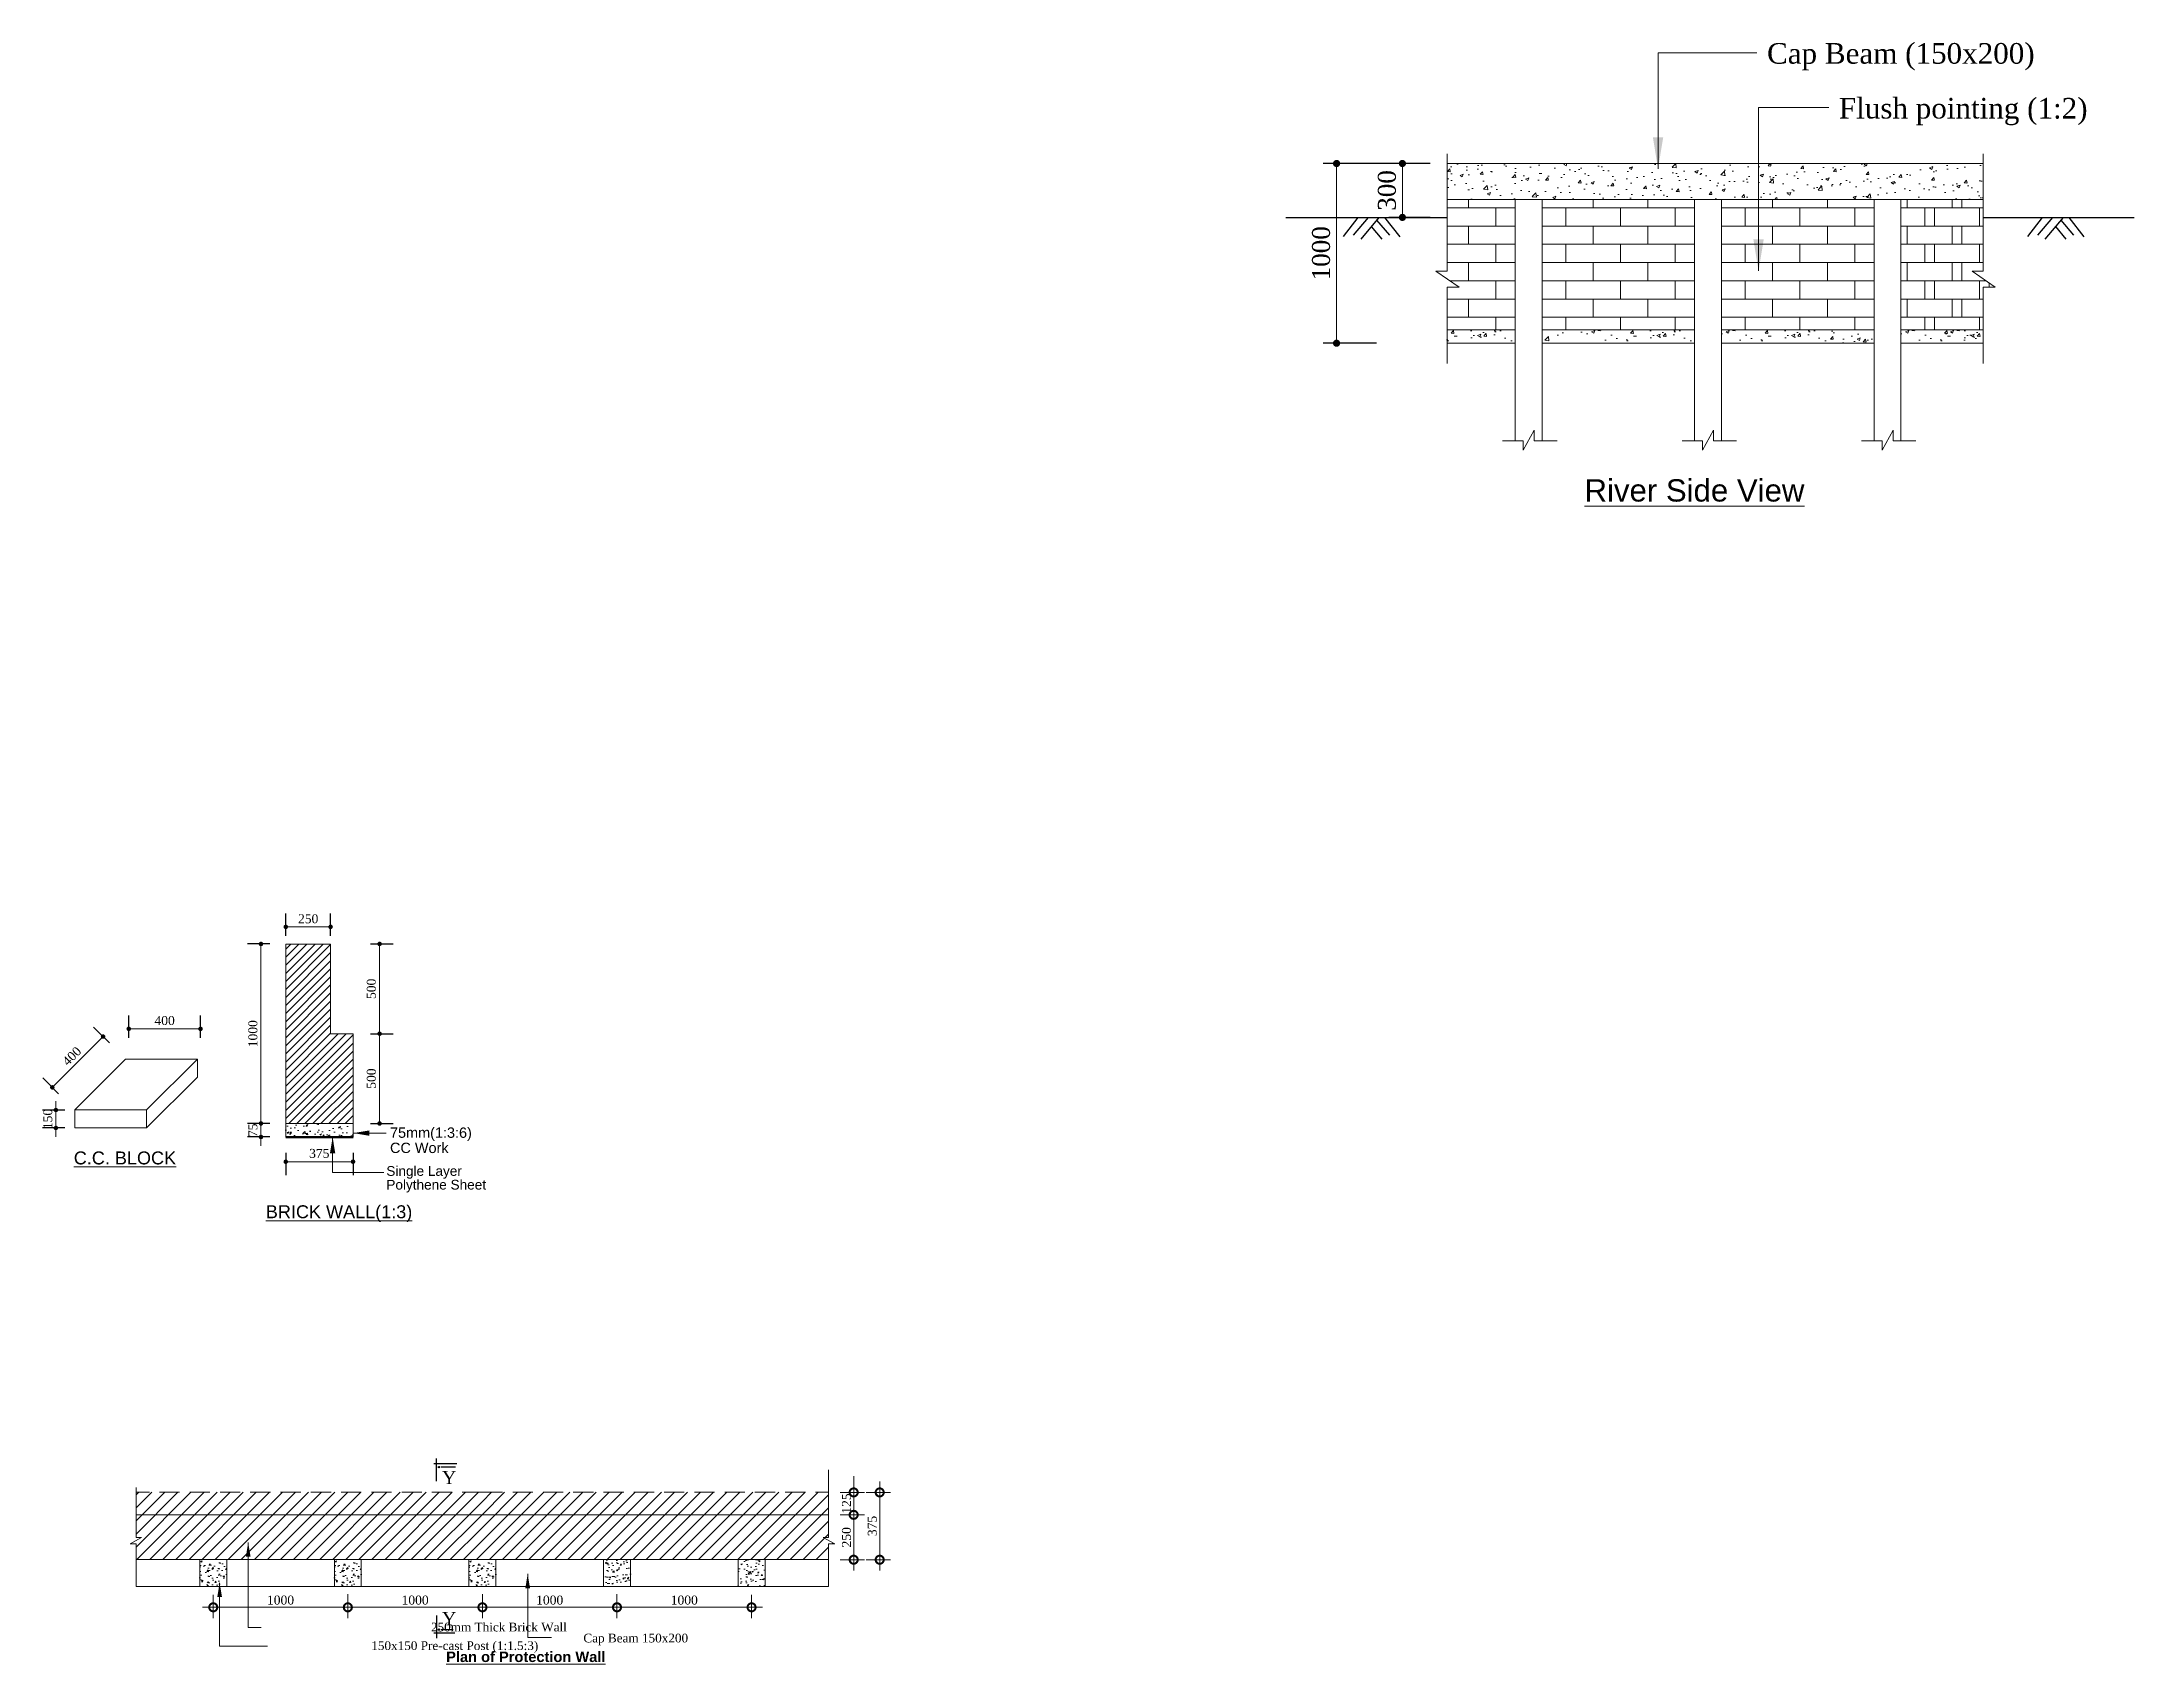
# Model space of a CAD drawing. Header units: millimetres. Extents: x -68595 to 8963, y 185076 to 197058.
# Drawn here: x -47482 to -35822, y 188021 to 197058 of the extents above; entities that cross this region are included whole.
import ezdxf

# ---------------------------------------------------------------- set-up
doc = ezdxf.new("R2010")
doc.units = ezdxf.units.MM
doc.header["$LTSCALE"] = 150
doc.header["$PDMODE"] = 35
doc.linetypes.add('HIDDEN', pattern=[0.375, 0.25, -0.125])
for name, color, linetype, lineweight in [('Dimision', 4, 'Continuous', 9), ('hatch', 65, 'Continuous', 5), ('Hatching', 35, 'Continuous', 18), ('Structue', 7, 'Continuous', 18), ('Text', 7, 'Continuous', 15)]:
    doc.layers.add(name, color=color, linetype=linetype, lineweight=lineweight)
doc.layers.add('Pile', color=7, linetype='Continuous')
doc.styles.add('ROMANS', font='arial.ttf', dxfattribs={"height": 200})
doc.styles.get("Standard").update_dxf_attribs({"font": 'times.ttf'})
doc.dimstyles.new('ISO-25', dxfattribs={"dimtxt": 75, "dimasz": 50, "dimexe": 75, "dimexo": 45.625, "dimgap": 20, "dimtad": 1, "dimtoh": 1, "dimdec": 1, "dimdsep": 46, "dimtxsty": 'Standard', "dimblk": 'DOT', "dimcen": 300, "dimclrd": 256, "dimclre": 256, "dimclrt": 256, "dimadec": 0, "dimazin": 0, "dimtfac": 1, "dimtdec": 1, "dimtix": 1, "dimtmove": 0, "dimatfit": 3, "dimfxl": 75, "dimlwd": -1, "dimarcsym": 0})
pattern_1 = [(45, (-26999.733, 94823.32), (-36.406444, 36.406444), [])]
pattern_2 = [(50, (-43032.27, 113642.94), (73.85865, -6.46179), [7.72297, -84.9527]), (355, (-43032.27, 113642.94), (-14.28763, 77.455396), [6.17838, -67.96216]), (100.451, (-43026.12, 113642.4), (59.571284, 70.99325), [6.56351, -72.19865]), (46.1842, (-43032.27, 113663.54), (109.89691, -17.04419), [11.58446, -127.42905]), (96.6356, (-43023.11, 113662.12), (96.24496, 100.30766), [9.84527, -108.29797]), (351.184, (-43032.27, 113663.54), (96.24511, 100.30748), [9.26757, -101.94324]), (21, (-43021.975, 113658.39), (61.46549, -41.458994), [7.72297, -84.9527]), (326, (-43021.975, 113658.39), (25.05488, 74.6708), [6.17838, -67.96216]), (71.4514, (-43016.85, 113654.93), (86.5202, 33.21197), [6.56351, -72.19865]), (37.5, (-43032.272, 113642.94), (1.252136, 34.27907), [0, -67.138378, 0, -68.991892, 0, -68.219595]), (7.5, (-43032.272, 113642.94), (27.089052, 40.613747), [0, -39.335676, 0, -65.593784, 0, -26.000676]), (327.5, (-43055.235, 113642.94), (54.96916, -2.322464), [0, -25.743243, 0, -80.31892, 0, -106.577027]), (317.5, (-43065.533, 113642.94), (60.05237, 10.308037), [0, -33.466216, 0, -53.34, 0, -75.685135])]
pattern_3 = [(50, (-42282.27, 113642.94), (73.85865, -6.46179), [7.72297, -84.9527]), (355, (-42282.27, 113642.94), (-14.28763, 77.455396), [6.17838, -67.96216]), (100.451, (-42276.12, 113642.4), (59.571284, 70.99325), [6.56351, -72.19865]), (46.1842, (-42282.27, 113663.54), (109.89691, -17.04419), [11.58446, -127.42905]), (96.6356, (-42273.11, 113662.12), (96.24496, 100.30766), [9.84527, -108.29797]), (351.184, (-42282.27, 113663.54), (96.24511, 100.30748), [9.26757, -101.94324]), (21, (-42271.975, 113658.39), (61.46549, -41.458994), [7.72297, -84.9527]), (326, (-42271.975, 113658.39), (25.05488, 74.6708), [6.17838, -67.96216]), (71.4514, (-42266.85, 113654.93), (86.5202, 33.21197), [6.56351, -72.19865]), (37.5, (-42282.272, 113642.94), (1.252136, 34.27907), [0, -67.138378, 0, -68.991892, 0, -68.219595]), (7.5, (-42282.272, 113642.94), (27.089052, 40.613747), [0, -39.335676, 0, -65.593784, 0, -26.000676]), (327.5, (-42305.235, 113642.94), (54.96916, -2.322464), [0, -25.743243, 0, -80.31892, 0, -106.577027]), (317.5, (-42315.533, 113642.94), (60.05237, 10.308037), [0, -33.466216, 0, -53.34, 0, -75.685135])]
pattern_4 = [(50, (-41532.27, 113642.94), (73.85865, -6.46179), [7.72297, -84.9527]), (355, (-41532.27, 113642.94), (-14.28763, 77.455396), [6.17838, -67.96216]), (100.451, (-41526.12, 113642.4), (59.571284, 70.99325), [6.56351, -72.19865]), (46.1842, (-41532.27, 113663.54), (109.89691, -17.04419), [11.58446, -127.42905]), (96.6356, (-41523.11, 113662.12), (96.24496, 100.30766), [9.84527, -108.29797]), (351.184, (-41532.27, 113663.54), (96.24511, 100.30748), [9.26757, -101.94324]), (21, (-41521.975, 113658.39), (61.46549, -41.458994), [7.72297, -84.9527]), (326, (-41521.975, 113658.39), (25.05488, 74.6708), [6.17838, -67.96216]), (71.4514, (-41516.85, 113654.93), (86.5202, 33.21197), [6.56351, -72.19865]), (37.5, (-41532.272, 113642.94), (1.252136, 34.27907), [0, -67.138378, 0, -68.991892, 0, -68.219595]), (7.5, (-41532.272, 113642.94), (27.089052, 40.613747), [0, -39.335676, 0, -65.593784, 0, -26.000676]), (327.5, (-41555.235, 113642.94), (54.96916, -2.322464), [0, -25.743243, 0, -80.31892, 0, -106.577027]), (317.5, (-41565.533, 113642.94), (60.05237, 10.308037), [0, -33.466216, 0, -53.34, 0, -75.685135])]

msp = doc.modelspace()

# ---------------------------------------------------------------- texts
at = {"layer": 'Dimision', "ltscale": 10}
for s, insert, char_height, width, attachment_point in [('Cap Beam (150x200)', (-37868.05, 197050.73), 114.688, 1522.0623, 1), ('Flush pointing (1:2)', (-37467.7, 196745.31), 114.688, 1522.0623, 1), ('250mm Thick Brick Wall', (-44556.5, 188252.3), 48.6486, 1677.6039, 3), ('150x150 Pre-cast Post (1:1.5:3)', (-44715.78, 188148.83), 48.6486, 1482.4191, 3), ('Cap Beam 150x200', (-43880.57, 188191.03), 48.6486, 737.6617, 3)]:
    msp.add_mtext(s, dxfattribs=dict(at, insert=insert, char_height=char_height, width=width, attachment_point=attachment_point))
at = {"layer": 'Text', "ltscale": 50, "style": 'ROMANS'}
for s, height, p in [('%%URiver Side View', 124.2931, (-38885.13, 194497.09)), ('%%UC.C. BLOCK', 72, (-47304.19, 190805.03)), ('%%UBRICK WALL(1:3)', 72, (-46233.88, 190505.32))]:
    msp.add_text(s, height=height, dxfattribs=at).set_placement(p)
at = {"layer": 'Text', "style": 'ROMANS'}
for s, p in [('Single Layer ', (-45562.38, 190741.32)), ('Polythene Sheet', (-45562.38, 190664.84))]:
    msp.add_text(s, height=54.208, dxfattribs=at).set_placement(p)
at = {"layer": 'Text'}
for p in [(-45252.19, 189023.94), (-45252.19, 188238.41)]:
    msp.add_text('Y', height=72.97, dxfattribs=at).set_placement(p)
at = {"layer": 'Text', "ltscale": 10, "insert": (-45541.88, 191010.64), "char_height": 57.596, "width": 534.4438, "attachment_point": 1, "line_spacing_factor": 0.88182, "style": 'ROMANS'}
msp.add_mtext('75mm(1:3:6) CC Work', dxfattribs=at)
at = {"layer": 'Text', "ltscale": 50, "insert": (-45229.13, 188091.55), "char_height": 58.3784, "width": 32886.4865, "attachment_point": 1}
msp.add_mtext('{\\fArial|b1|i0|c0|p34;\\LPlan of Protection Wall}', dxfattribs=at)

# ---------------------------------------------------------------- blocks, each defined once
blk = doc.blocks.new('_DotSmall')
at = {"color": 0, "linetype": 'ByBlock', "const_width": 0.5}
blk.add_lwpolyline([(-0.0625, 0, 1), (0.0625, 0, 1)], format="xyb", close=True, dxfattribs=at)
blk = doc.blocks.new('*D4')
at = {"layer": 'Defpoints', "color": 0, "ltscale": 10, "transparency": 16777216}
for p in [(-43814, 188853), (-42958, 188853), (-43114, 188603)]:
    blk.add_point(p, dxfattribs=at)
at = {"layer": 'Dimision', "ltscale": 10, "transparency": 16777216}
for p, q in [((-42958, 188543), (-42958, 188913)), ((-43033, 188853), (-42898, 188853)), ((-43033, 188603), (-42898, 188603))]:
    blk.add_line(p, q, dxfattribs=at)
at = {"layer": 'Dimision', "ltscale": 10, "transparency": 16777216, "xscale": 90, "yscale": 90, "zscale": 90}
for p, rotation in [((-42958, 188853), 90), ((-42958, 188603), 270)]:
    blk.add_blockref('_DotSmall', p, dxfattribs=dict(at, rotation=rotation))
at = {"layer": 'Dimision', "ltscale": 10, "transparency": 16777216, "insert": (-42998, 188728), "char_height": 50, "attachment_point": 5, "rotation": 90}
blk.add_mtext('250', dxfattribs=at)
blk = doc.blocks.new('*D5')
at = {"layer": 'Defpoints', "color": 0, "ltscale": 10, "transparency": 16777216}
for p in [(-46527, 188453), (-45777, 188453), (-45777, 188338)]:
    blk.add_point(p, dxfattribs=at)
at = {"layer": 'Dimision', "ltscale": 10, "transparency": 16777216}
for p, q in [((-46587, 188338), (-45717, 188338)), ((-46527, 188408), (-46527, 188278)), ((-45777, 188408), (-45777, 188278))]:
    blk.add_line(p, q, dxfattribs=at)
at = {"layer": 'Dimision', "ltscale": 10, "transparency": 16777216, "xscale": 90, "yscale": 90, "zscale": 90, "rotation": 180}
blk.add_blockref('_DotSmall', (-46527, 188338), dxfattribs=at)
at = {"layer": 'Dimision', "ltscale": 10, "transparency": 16777216, "xscale": 90, "yscale": 90, "zscale": 90}
blk.add_blockref('_DotSmall', (-45777, 188338), dxfattribs=at)
at = {"layer": 'Dimision', "ltscale": 10, "transparency": 16777216, "insert": (-46152, 188378), "char_height": 50, "attachment_point": 5}
blk.add_mtext('1000', dxfattribs=at)
blk = doc.blocks.new('*D6')
at = {"layer": 'Defpoints', "color": 0, "ltscale": 10, "transparency": 16777216}
for p in [(-45777, 188456), (-45027, 188456), (-45027, 188338)]:
    blk.add_point(p, dxfattribs=at)
at = {"layer": 'Dimision', "ltscale": 10, "transparency": 16777216}
for p, q in [((-45837, 188338), (-44967, 188338)), ((-45777, 188411), (-45777, 188278)), ((-45027, 188411), (-45027, 188278))]:
    blk.add_line(p, q, dxfattribs=at)
at = {"layer": 'Dimision', "ltscale": 10, "transparency": 16777216, "xscale": 90, "yscale": 90, "zscale": 90, "rotation": 180}
blk.add_blockref('_DotSmall', (-45777, 188338), dxfattribs=at)
at = {"layer": 'Dimision', "ltscale": 10, "transparency": 16777216, "xscale": 90, "yscale": 90, "zscale": 90}
blk.add_blockref('_DotSmall', (-45027, 188338), dxfattribs=at)
at = {"layer": 'Dimision', "ltscale": 10, "transparency": 16777216, "insert": (-45402, 188378), "char_height": 50, "attachment_point": 5}
blk.add_mtext('1000', dxfattribs=at)
blk = doc.blocks.new('_Dot')
at = {"color": 0, "linetype": 'ByBlock', "lineweight": -2}
blk.add_line((-0.5, 0), (-1, 0), dxfattribs=at)
at = {"color": 0, "linetype": 'ByBlock', "const_width": 0.5}
blk.add_lwpolyline([(-0.25, 0, 1), (0.25, 0, 1)], format="xyb", close=True, dxfattribs=at)
blk = doc.blocks.new('*D7')
at = {"layer": 'Defpoints', "color": 0, "ltscale": 10, "transparency": 16777216}
for p in [(-46055, 192033), (-46261, 191033), (-46055, 191033)]:
    blk.add_point(p, dxfattribs=at)
at = {"layer": 'Dimision', "lineweight": -2, "ltscale": 10, "transparency": 16777216}
for p, q in [((-46211, 192033), (-46336, 192033)), ((-46211, 191033), (-46336, 191033))]:
    blk.add_line(p, q, dxfattribs=at)
at = {"layer": 'Dimision', "ltscale": 10, "transparency": 16777216}
blk.add_line((-46261, 192008), (-46261, 191058), dxfattribs=at)
at = {"layer": 'Dimision', "ltscale": 10, "transparency": 16777216, "xscale": 25, "yscale": 25, "zscale": 25}
for p, rotation in [((-46261, 192033), 90), ((-46261, 191033), 270)]:
    blk.add_blockref('_Dot', p, dxfattribs=dict(at, rotation=rotation))
at = {"layer": 'Dimision', "ltscale": 10, "transparency": 16777216, "insert": (-46306, 191533), "char_height": 50, "attachment_point": 5, "rotation": 90}
blk.add_mtext('1000', dxfattribs=at)
blk = doc.blocks.new('*D14')
at = {"layer": 'Defpoints', "color": 0, "transparency": 16777216}
for p in [(-39900, 196380), (-39700, 196380), (-39700, 196080)]:
    blk.add_point(p, dxfattribs=at)
at = {"layer": 'Dimision', "lineweight": -2, "transparency": 16777216}
for p, q in [((-39746, 196380), (-39975, 196380)), ((-39746, 196080), (-39975, 196080))]:
    blk.add_line(p, q, dxfattribs=at)
at = {"layer": 'Dimision', "transparency": 16777216}
blk.add_line((-39900, 196120), (-39900, 196340), dxfattribs=at)
at = {"layer": 'Dimision', "transparency": 16777216, "xscale": 40, "yscale": 40, "zscale": 40}
for p, rotation in [((-39900, 196380), 90), ((-39900, 196080), 270)]:
    blk.add_blockref('_Dot', p, dxfattribs=dict(at, rotation=rotation))
at = {"layer": 'Dimision', "transparency": 16777216, "insert": (-39986, 196230), "char_height": 100, "attachment_point": 5, "rotation": 90}
blk.add_mtext('300', dxfattribs=at)
blk = doc.blocks.new('*D26')
at = {"layer": 'Defpoints', "color": 0, "ltscale": 10, "transparency": 16777216}
for p in [(-47141, 191517), (-47015, 191391), (-47298, 191108)]:
    blk.add_point(p, dxfattribs=at)
at = {"layer": 'Dimision', "ltscale": 10, "transparency": 16777216}
blk.add_line((-47406, 191252), (-47159, 191499), dxfattribs=at)
at = {"layer": 'Dimision', "lineweight": -2, "ltscale": 10, "transparency": 16777216}
for p, q in [((-47106, 191482), (-47194, 191570)), ((-47389, 191199), (-47477, 191287))]:
    blk.add_line(p, q, dxfattribs=at)
at = {"layer": 'Dimision', "ltscale": 10, "transparency": 16777216, "xscale": 25, "yscale": 25, "zscale": 25}
for p, rotation in [((-47141, 191517), 44.99999999999705), ((-47424, 191234), 224.9999999999971)]:
    blk.add_blockref('_Dot', p, dxfattribs=dict(at, rotation=rotation))
at = {"layer": 'Dimision', "ltscale": 10, "transparency": 16777216, "insert": (-47315, 191408), "char_height": 50, "attachment_point": 5, "rotation": 45}
blk.add_mtext('400', dxfattribs=at)
blk = doc.blocks.new('*D17')
at = {"layer": 'Defpoints', "color": 0, "ltscale": 10, "transparency": 16777216}
for p in [(-46998, 191560), (-46998, 191408), (-46598, 191408)]:
    blk.add_point(p, dxfattribs=at)
at = {"layer": 'Dimision', "lineweight": -2, "ltscale": 10, "transparency": 16777216}
for p, q in [((-46998, 191510), (-46998, 191635)), ((-46598, 191510), (-46598, 191635))]:
    blk.add_line(p, q, dxfattribs=at)
at = {"layer": 'Dimision', "ltscale": 10, "transparency": 16777216}
blk.add_line((-46623, 191560), (-46973, 191560), dxfattribs=at)
at = {"layer": 'Dimision', "ltscale": 10, "transparency": 16777216, "xscale": 25, "yscale": 25, "zscale": 25, "rotation": 180}
blk.add_blockref('_Dot', (-46998, 191560), dxfattribs=at)
at = {"layer": 'Dimision', "ltscale": 10, "transparency": 16777216, "xscale": 25, "yscale": 25, "zscale": 25}
blk.add_blockref('_Dot', (-46598, 191560), dxfattribs=at)
at = {"layer": 'Dimision', "ltscale": 10, "transparency": 16777216, "insert": (-46798, 191606), "char_height": 50, "attachment_point": 5}
blk.add_mtext('400', dxfattribs=at)
blk = doc.blocks.new('*D18')
at = {"layer": 'Defpoints', "color": 0, "ltscale": 10, "transparency": 16777216}
for p in [(-47404, 191108), (-47298, 191108), (-47298, 191008)]:
    blk.add_point(p, dxfattribs=at)
at = {"layer": 'Dimision', "lineweight": -2, "ltscale": 10, "transparency": 16777216}
for p, q in [((-47354, 191108), (-47479, 191108)), ((-47354, 191008), (-47479, 191008))]:
    blk.add_line(p, q, dxfattribs=at)
at = {"layer": 'Dimision', "ltscale": 10, "transparency": 16777216}
for p, q in [((-47404, 191133), (-47404, 191158)), ((-47404, 191008), (-47404, 191108)), ((-47404, 190983), (-47404, 190958))]:
    blk.add_line(p, q, dxfattribs=at)
at = {"layer": 'Dimision', "ltscale": 10, "transparency": 16777216, "xscale": 25, "yscale": 25, "zscale": 25}
for p, rotation in [((-47404, 191108), 270), ((-47404, 191008), 90)]:
    blk.add_blockref('_Dot', p, dxfattribs=dict(at, rotation=rotation))
at = {"layer": 'Dimision', "ltscale": 10, "transparency": 16777216, "insert": (-47449, 191058), "char_height": 50, "attachment_point": 5, "rotation": 90}
blk.add_mtext('150', dxfattribs=at)
blk = doc.blocks.new('*D19')
at = {"layer": 'Defpoints', "color": 0, "transparency": 16777216}
for p in [(-39876, 196380), (-40267, 195379), (-39999, 195379)]:
    blk.add_point(p, dxfattribs=at)
at = {"layer": 'Dimision', "lineweight": -2, "transparency": 16777216}
for p, q in [((-39922, 196380), (-40342, 196380)), ((-40045, 195379), (-40342, 195379))]:
    blk.add_line(p, q, dxfattribs=at)
at = {"layer": 'Dimision', "transparency": 16777216}
blk.add_line((-40267, 196340), (-40267, 195419), dxfattribs=at)
at = {"layer": 'Dimision', "transparency": 16777216, "xscale": 40, "yscale": 40, "zscale": 40}
for p, rotation in [((-40267, 196380), 90), ((-40267, 195379), 270)]:
    blk.add_blockref('_Dot', p, dxfattribs=dict(at, rotation=rotation))
at = {"layer": 'Dimision', "transparency": 16777216, "insert": (-40353, 195880), "char_height": 100, "attachment_point": 5, "rotation": 90}
blk.add_mtext('1000', dxfattribs=at)
blk = doc.blocks.new('*D21')
at = {"layer": 'Defpoints', "color": 0, "ltscale": 10, "transparency": 16777216}
for p in [(-45873, 192128), (-46123, 191956), (-45873, 191956)]:
    blk.add_point(p, dxfattribs=at)
at = {"layer": 'Dimision', "lineweight": -2, "ltscale": 10, "transparency": 16777216}
for p, q in [((-46123, 192078), (-46123, 192203)), ((-45873, 192078), (-45873, 192203))]:
    blk.add_line(p, q, dxfattribs=at)
at = {"layer": 'Dimision', "ltscale": 10, "transparency": 16777216}
blk.add_line((-46098, 192128), (-45898, 192128), dxfattribs=at)
at = {"layer": 'Dimision', "ltscale": 10, "transparency": 16777216, "xscale": 25, "yscale": 25, "zscale": 25, "rotation": 180}
blk.add_blockref('_Dot', (-46123, 192128), dxfattribs=at)
at = {"layer": 'Dimision', "ltscale": 10, "transparency": 16777216, "xscale": 25, "yscale": 25, "zscale": 25}
blk.add_blockref('_Dot', (-45873, 192128), dxfattribs=at)
at = {"layer": 'Dimision', "ltscale": 10, "transparency": 16777216, "insert": (-45998, 192173), "char_height": 50, "attachment_point": 5}
blk.add_mtext('250', dxfattribs=at)
blk = doc.blocks.new('*D22')
at = {"layer": 'Defpoints', "color": 0, "ltscale": 10, "transparency": 16777216}
for p in [(-44277, 188453), (-43527, 188453), (-44277, 188338)]:
    blk.add_point(p, dxfattribs=at)
at = {"layer": 'Dimision', "ltscale": 10, "transparency": 16777216}
for p, q in [((-43467, 188338), (-44337, 188338)), ((-44277, 188408), (-44277, 188278)), ((-43527, 188408), (-43527, 188278))]:
    blk.add_line(p, q, dxfattribs=at)
at = {"layer": 'Dimision', "ltscale": 10, "transparency": 16777216, "xscale": 90, "yscale": 90, "zscale": 90, "rotation": 180}
blk.add_blockref('_DotSmall', (-44277, 188338), dxfattribs=at)
at = {"layer": 'Dimision', "ltscale": 10, "transparency": 16777216, "xscale": 90, "yscale": 90, "zscale": 90}
blk.add_blockref('_DotSmall', (-43527, 188338), dxfattribs=at)
at = {"layer": 'Dimision', "ltscale": 10, "transparency": 16777216, "insert": (-43902, 188378), "char_height": 50, "attachment_point": 5}
blk.add_mtext('1000', dxfattribs=at)
blk = doc.blocks.new('*D23')
at = {"layer": 'Defpoints', "color": 0, "ltscale": 10, "transparency": 16777216}
for p in [(-45027, 188456), (-44277, 188456), (-45027, 188338)]:
    blk.add_point(p, dxfattribs=at)
at = {"layer": 'Dimision', "ltscale": 10, "transparency": 16777216}
for p, q in [((-44217, 188338), (-45087, 188338)), ((-45027, 188411), (-45027, 188278)), ((-44277, 188411), (-44277, 188278))]:
    blk.add_line(p, q, dxfattribs=at)
at = {"layer": 'Dimision', "ltscale": 10, "transparency": 16777216, "xscale": 90, "yscale": 90, "zscale": 90, "rotation": 180}
blk.add_blockref('_DotSmall', (-45027, 188338), dxfattribs=at)
at = {"layer": 'Dimision', "ltscale": 10, "transparency": 16777216, "xscale": 90, "yscale": 90, "zscale": 90}
blk.add_blockref('_DotSmall', (-44277, 188338), dxfattribs=at)
at = {"layer": 'Dimision', "ltscale": 10, "transparency": 16777216, "insert": (-44652, 188378), "char_height": 50, "attachment_point": 5}
blk.add_mtext('1000', dxfattribs=at)
blk = doc.blocks.new('*D72')
at = {"layer": 'Defpoints', "color": 0, "ltscale": 10, "transparency": 16777216}
for p in [(-45748, 191533), (-45600, 191533), (-45748, 191033)]:
    blk.add_point(p, dxfattribs=at)
at = {"layer": 'Dimision', "lineweight": -2, "ltscale": 10, "transparency": 16777216}
for p, q in [((-45650, 191533), (-45525, 191533)), ((-45650, 191033), (-45525, 191033))]:
    blk.add_line(p, q, dxfattribs=at)
at = {"layer": 'Dimision', "ltscale": 10, "transparency": 16777216}
blk.add_line((-45600, 191058), (-45600, 191508), dxfattribs=at)
at = {"layer": 'Dimision', "ltscale": 10, "transparency": 16777216, "xscale": 25, "yscale": 25, "zscale": 25}
for p, rotation in [((-45600, 191533), 90), ((-45600, 191033), 270)]:
    blk.add_blockref('_Dot', p, dxfattribs=dict(at, rotation=rotation))
at = {"layer": 'Dimision', "ltscale": 10, "transparency": 16777216, "insert": (-45646, 191283), "char_height": 50, "attachment_point": 5, "rotation": 90}
blk.add_mtext('500', dxfattribs=at)
blk = doc.blocks.new('*D73')
at = {"layer": 'Defpoints', "color": 0, "ltscale": 10, "transparency": 16777216}
for p in [(-45873, 192033), (-45600, 192033), (-45748, 191533)]:
    blk.add_point(p, dxfattribs=at)
at = {"layer": 'Dimision', "lineweight": -2, "ltscale": 10, "transparency": 16777216}
for p, q in [((-45650, 192033), (-45525, 192033)), ((-45650, 191533), (-45525, 191533))]:
    blk.add_line(p, q, dxfattribs=at)
at = {"layer": 'Dimision', "ltscale": 10, "transparency": 16777216}
blk.add_line((-45600, 191558), (-45600, 192008), dxfattribs=at)
at = {"layer": 'Dimision', "ltscale": 10, "transparency": 16777216, "xscale": 25, "yscale": 25, "zscale": 25}
for p, rotation in [((-45600, 192033), 90), ((-45600, 191533), 270)]:
    blk.add_blockref('_Dot', p, dxfattribs=dict(at, rotation=rotation))
at = {"layer": 'Dimision', "ltscale": 10, "transparency": 16777216, "insert": (-45646, 191783), "char_height": 50, "attachment_point": 5, "rotation": 90}
blk.add_mtext('500', dxfattribs=at)
blk = doc.blocks.new('*D74')
at = {"layer": 'Defpoints', "color": 0, "ltscale": 10, "transparency": 16777216}
for p in [(-46055, 191033), (-46261, 190958), (-46123, 190958)]:
    blk.add_point(p, dxfattribs=at)
at = {"layer": 'Dimision', "lineweight": -2, "ltscale": 10, "transparency": 16777216}
for p, q in [((-46211, 191033), (-46336, 191033)), ((-46211, 190958), (-46336, 190958))]:
    blk.add_line(p, q, dxfattribs=at)
at = {"layer": 'Dimision', "ltscale": 10, "transparency": 16777216}
for p, q in [((-46261, 191058), (-46261, 191083)), ((-46261, 191033), (-46261, 190958)), ((-46261, 190933), (-46261, 190908))]:
    blk.add_line(p, q, dxfattribs=at)
at = {"layer": 'Dimision', "ltscale": 10, "transparency": 16777216, "xscale": 25, "yscale": 25, "zscale": 25}
for p, rotation in [((-46261, 191033), 270), ((-46261, 190958), 90)]:
    blk.add_blockref('_Dot', p, dxfattribs=dict(at, rotation=rotation))
at = {"layer": 'Dimision', "ltscale": 10, "transparency": 16777216, "insert": (-46306, 190995), "char_height": 50, "attachment_point": 5, "rotation": 90}
blk.add_mtext('75', dxfattribs=at)
blk = doc.blocks.new('*D78')
at = {"layer": 'Defpoints', "color": 0, "ltscale": 10, "transparency": 16777216}
for p in [(-46123, 190958), (-45748, 190958), (-45748, 190820)]:
    blk.add_point(p, dxfattribs=at)
at = {"layer": 'Dimision', "lineweight": -2, "ltscale": 10, "transparency": 16777216}
for p, q in [((-46123, 190870), (-46123, 190745)), ((-45748, 190870), (-45748, 190745))]:
    blk.add_line(p, q, dxfattribs=at)
at = {"layer": 'Dimision', "ltscale": 10, "transparency": 16777216}
blk.add_line((-46098, 190820), (-45773, 190820), dxfattribs=at)
at = {"layer": 'Dimision', "ltscale": 10, "transparency": 16777216, "xscale": 25, "yscale": 25, "zscale": 25, "rotation": 180}
blk.add_blockref('_Dot', (-46123, 190820), dxfattribs=at)
at = {"layer": 'Dimision', "ltscale": 10, "transparency": 16777216, "xscale": 25, "yscale": 25, "zscale": 25}
blk.add_blockref('_Dot', (-45748, 190820), dxfattribs=at)
at = {"layer": 'Dimision', "ltscale": 10, "transparency": 16777216, "insert": (-45936, 190866), "char_height": 50, "attachment_point": 5}
blk.add_mtext('375', dxfattribs=at)
blk = doc.blocks.new('*D80')
at = {"layer": 'Defpoints', "color": 0, "ltscale": 10, "transparency": 16777216}
for p in [(-43098, 188978), (-42958, 188978), (-43114, 188853)]:
    blk.add_point(p, dxfattribs=at)
at = {"layer": 'Dimision', "ltscale": 10, "transparency": 16777216}
for p, q in [((-42958, 188978), (-42958, 189068)), ((-43033, 188978), (-42898, 188978)), ((-42958, 188853), (-42958, 188978)), ((-43033, 188853), (-42898, 188853)), ((-42958, 188853), (-42958, 188763))]:
    blk.add_line(p, q, dxfattribs=at)
at = {"layer": 'Dimision', "ltscale": 10, "transparency": 16777216, "xscale": 90, "yscale": 90, "zscale": 90}
for p, rotation in [((-42958, 188978), 270), ((-42958, 188853), 90)]:
    blk.add_blockref('_DotSmall', p, dxfattribs=dict(at, rotation=rotation))
at = {"layer": 'Dimision', "ltscale": 10, "transparency": 16777216, "insert": (-42998, 188916), "char_height": 50, "attachment_point": 5, "rotation": 90}
blk.add_mtext('125', dxfattribs=at)
blk = doc.blocks.new('*D81')
at = {"layer": 'Defpoints', "color": 0, "ltscale": 10, "transparency": 16777216}
for p in [(-43098, 188978), (-42813, 188978), (-42969, 188603)]:
    blk.add_point(p, dxfattribs=at)
at = {"layer": 'Dimision', "ltscale": 10, "transparency": 16777216}
for p, q in [((-42813, 188543), (-42813, 189038)), ((-42888, 188978), (-42753, 188978)), ((-42888, 188603), (-42753, 188603))]:
    blk.add_line(p, q, dxfattribs=at)
at = {"layer": 'Dimision', "ltscale": 10, "transparency": 16777216, "xscale": 90, "yscale": 90, "zscale": 90}
for p, rotation in [((-42813, 188978), 90), ((-42813, 188603), 270)]:
    blk.add_blockref('_DotSmall', p, dxfattribs=dict(at, rotation=rotation))
at = {"layer": 'Dimision', "ltscale": 10, "transparency": 16777216, "insert": (-42854, 188791), "char_height": 50, "attachment_point": 5, "rotation": 90}
blk.add_mtext('375', dxfattribs=at)

# ---------------------------------------------------------------- dimensions: what is measured, and where the dimension line sits
at = {"layer": 'Dimision'}
dim = msp.add_linear_dim(base=(-40266.72, 195379.49), p1=(-39876.5, 196379.52), p2=(-39998.98, 195379.49), angle=90, dimstyle='ISO-25', override={"dimtxt": 100, "dimasz": 40, "dimgap": 35}, dxfattribs=at)
dim.commit()
dim.dimension.update_dxf_attribs({"geometry": '*D19', "text_midpoint": (-40352.58, 195879.5)})
dim = msp.add_linear_dim(base=(-39900.2, 196379.52), p1=(-39700.22, 196079.52), p2=(-39700.22, 196379.52), angle=90, text='300', dimstyle='ISO-25', override={"dimtxt": 100, "dimasz": 40, "dimgap": 35}, dxfattribs=at)
dim.commit()
dim.dimension.update_dxf_attribs({"geometry": '*D14', "text_midpoint": (-39986.06, 196229.52)})
at = {"layer": 'Dimision', "ltscale": 10}
for base, p1, p2, picture, middle in [((-45873.08, 192127.69), (-46123.08, 191955.76), (-45873.08, 191955.76), '*D21', (-45998.08, 192173.12)), ((-45748.08, 190820.49), (-46123.08, 190957.55), (-45748.08, 190957.55), '*D78', (-45935.58, 190866))]:
    dim = msp.add_linear_dim(base=base, p1=p1, p2=p2, dimstyle='ISO-25', override={"dimtxt": 50, "dimasz": 25, "dimexo": 15, "dimfxl": 50, "dimfxlon": 1}, dxfattribs=at)
    dim.commit()
    dim.dimension.update_dxf_attribs({"geometry": picture, "text_midpoint": middle})
for base, p1, p2, angle, text, override, picture, middle in [((-46260.93, 191032.55), (-46054.79, 192032.55), (-46054.79, 191032.55), 90, '1000', {"dimtxt": 50, "dimasz": 25, "dimexo": 15, "dimfxl": 50, "dimfxlon": 1}, '*D7', (-46306.36, 191532.55)), ((-47403.96, 191108.19), (-47298.12, 191008.19), (-47298.12, 191108.19), 90, '150', {"dimtxt": 50, "dimasz": 25, "dimexo": 15, "dimfxl": 50, "dimfxlon": 1}, '*D18', (-47449.39, 191058.19)), ((-42957.91, 188978.49), (-43114.15, 188853.49), (-43097.51, 188978.49), 90, '125', {"dimtxt": 50, "dimasz": 90, "dimexe": 60, "dimgap": 15, "dimblk1": 'DotSmall', "dimblk2": 'DotSmall', "dimsah": 1, "dimdle": 60, "dimfxlon": 1, "dimlwe": 65535}, '*D80', (-42998.34, 188915.99)), ((-42813.14, 188978.49), (-42969.37, 188603.47), (-43097.51, 188978.49), 90, '375', {"dimtxt": 50, "dimasz": 90, "dimexe": 60, "dimgap": 15, "dimblk1": 'DotSmall', "dimblk2": 'DotSmall', "dimsah": 1, "dimdle": 60, "dimfxlon": 1, "dimlwe": 65535}, '*D81', (-42853.64, 188790.98)), ((-42957.91, 188853.49), (-43114.15, 188603.47), (-43814.38, 188853.49), 90, '250', {"dimtxt": 50, "dimasz": 90, "dimexe": 60, "dimgap": 15, "dimblk1": 'DotSmall', "dimblk2": 'DotSmall', "dimsah": 1, "dimdle": 60, "dimfxlon": 1, "dimlwe": 65535}, '*D4', (-42998.34, 188728.48)), ((-45026.79, 188337.54), (-44276.79, 188456.18), (-45026.79, 188456.18), 180, '1000', {"dimtxt": 50, "dimasz": 90, "dimexe": 60, "dimgap": 15, "dimblk1": 'DotSmall', "dimblk2": 'DotSmall', "dimsah": 1, "dimdle": 60, "dimfxlon": 1, "dimlwe": 65535}, '*D23', (-44651.79, 188377.97)), ((-44276.79, 188337.54), (-43526.79, 188453.44), (-44276.79, 188453.44), 180, '1000', {"dimtxt": 50, "dimasz": 90, "dimexe": 60, "dimgap": 15, "dimblk1": 'DotSmall', "dimblk2": 'DotSmall', "dimsah": 1, "dimdle": 60, "dimfxlon": 1, "dimlwe": 65535}, '*D22', (-43901.79, 188377.97))]:
    dim = msp.add_linear_dim(base=base, p1=p1, p2=p2, angle=angle, text=text, dimstyle='ISO-25', override=override, dxfattribs=at)
    dim.commit()
    dim.dimension.update_dxf_attribs({"geometry": picture, "text_midpoint": middle})
for base, p1, p2, override, picture, middle in [((-45600.47, 192032.55), (-45748.08, 191532.55), (-45873.08, 192032.55), {"dimtxt": 50, "dimasz": 25, "dimexo": 15, "dimtmove": 1, "dimfxl": 50, "dimfxlon": 1}, '*D73', (-45645.9, 191782.55)), ((-45600.47, 191532.55), (-45748.08, 191032.55), (-45748.08, 191532.55), {"dimtxt": 50, "dimasz": 25, "dimexo": 15, "dimfxl": 50, "dimfxlon": 1}, '*D72', (-45645.9, 191282.55)), ((-46260.93, 190957.55), (-46054.79, 191032.55), (-46123.08, 190957.55), {"dimtxt": 50, "dimasz": 25, "dimexo": 15, "dimtmove": 1, "dimfxl": 50, "dimfxlon": 1}, '*D74', (-46306.43, 190995.05))]:
    dim = msp.add_linear_dim(base=base, p1=p1, p2=p2, angle=90, dimstyle='ISO-25', override=override, dxfattribs=at)
    dim.commit()
    dim.dimension.update_dxf_attribs({"geometry": picture, "text_midpoint": middle})
for p1, p2, distance, picture, middle in [((-46598.12, 191408.19), (-46998.12, 191408.19), -152.03, '*D17', (-46798.12, 191605.65)), ((-47298.12, 191108.19), (-47015.28, 191391.03), 177.97, '*D26', (-47314.67, 191407.58))]:
    dim = msp.add_aligned_dim(p1=p1, p2=p2, distance=distance, dimstyle='ISO-25', override={"dimtxt": 50, "dimasz": 25, "dimexo": 15, "dimfxl": 50, "dimfxlon": 1}, dxfattribs=at)
    dim.commit()
    dim.dimension.update_dxf_attribs({"geometry": picture, "text_midpoint": middle})
for base, p1, p2, picture, middle in [((-45776.79, 188337.54), (-46526.79, 188453.44), (-45776.79, 188453.44), '*D5', (-46151.79, 188377.97)), ((-45026.79, 188337.54), (-45776.79, 188456.18), (-45026.79, 188456.18), '*D6', (-45401.79, 188377.97))]:
    dim = msp.add_linear_dim(base=base, p1=p1, p2=p2, text='1000', dimstyle='ISO-25', override={"dimtxt": 50, "dimasz": 90, "dimexe": 60, "dimgap": 15, "dimblk1": 'DotSmall', "dimblk2": 'DotSmall', "dimsah": 1, "dimdle": 60, "dimfxlon": 1, "dimlwe": 65535}, dxfattribs=at)
    dim.commit()
    dim.dimension.update_dxf_attribs({"geometry": picture, "text_midpoint": middle})

# ---------------------------------------------------------------- hatches: boundary and pattern name
at = {"layer": 'Dimision', "ltscale": 10}
h = msp.add_hatch(dxfattribs=at)
h.set_pattern_fill('AR-CONC', color=256)
h.set_pattern_definition([(50, (-1039.25, -42553.33), (182.18467, -15.93909), [19.05, -209.55]), (355, (-1039.25, -42553.33), (-35.24342, 191.05685), [15.24, -167.64058]), (100.451445, (-1024.07, -42554.66), (146.94125, 175.11775), [16.19001, -178.09024]), (46.1842, (-1039.25, -42502.53), (271.07904, -42.04233), [28.575, -314.325]), (96.63556, (-1016.66, -42506.03), (237.40413, 247.42612), [24.28502, -267.1356]), (351.18415, (-1039.25, -42502.53), (237.40413, 247.42612), [22.85997, -251.45973]), (21, (-1013.85, -42515.23), (151.61439, -102.2652), [19.05, -209.55]), (326, (-1013.85, -42515.23), (61.80203, 184.18797), [15.24, -167.64]), (71.451445, (-1001.21, -42523.75), (213.41642, 81.92277), [16.19001, -178.08994]), (37.5, (-1039.25, -42553.33), (3.088603, 84.555039), [0, -165.608, 0, -170.18, 0, -168.275]), (7.5, (-1039.25, -42553.33), (66.819663, 100.180575), [0, -97.028, 0, -161.798, 0, -64.135]), (327.5, (-1095.89, -42553.33), (135.590595, -5.728744), [0, -63.5, 0, -198.12, 0, -262.89]), (317.5, (-1121.29, -42553.33), (148.12918, 25.42649), [0, -82.55, 0, -131.572, 0, -186.69])])
h.paths.add_polyline_path([(-39651.43, 196379.52), (-39651.43, 196229.52), (-39621.74, 196229.52), (-39621.74, 196379.52)])
at = {"layer": 'hatch', "ltscale": 10}
h = msp.add_hatch(dxfattribs=at)
h.set_pattern_fill('AR-CONC', color=256)
h.set_pattern_definition([(50, (1889.95, -42453.33), (182.18467, -15.93909), [19.05, -209.55]), (355, (1889.95, -42453.33), (-35.24342, 191.05685), [15.24, -167.64058]), (100.451445, (1905.13, -42454.66), (146.94125, 175.11775), [16.19001, -178.09024]), (46.1842, (1889.95, -42402.53), (271.07904, -42.04233), [28.575, -314.325]), (96.63556, (1912.54, -42406.03), (237.40413, 247.42612), [24.28502, -267.1356]), (351.18415, (1889.95, -42402.53), (237.40413, 247.42612), [22.85997, -251.45973]), (21, (1915.35, -42415.23), (151.61439, -102.2652), [19.05, -209.55]), (326, (1915.35, -42415.23), (61.80203, 184.18797), [15.24, -167.64]), (71.451445, (1927.98, -42423.75), (213.41642, 81.92277), [16.19001, -178.08994]), (37.5, (1889.95, -42453.33), (3.088603, 84.555039), [0, -165.608, 0, -170.18, 0, -168.275]), (7.5, (1889.95, -42453.33), (66.819663, 100.180575), [0, -97.028, 0, -161.798, 0, -64.135]), (327.5, (1833.306, -42453.33), (135.590595, -5.728744), [0, -63.5, 0, -198.12, 0, -262.89]), (317.5, (1807.91, -42453.33), (148.12918, 25.42649), [0, -82.55, 0, -131.572, 0, -186.69])])
h.paths.add_polyline_path([(-39271.74, 196179.52), (-39271.74, 196379.52), (-39651.43, 196379.52), (-39651.43, 196179.52)])
h.paths.add_polyline_path([(-38121.74, 196179.52), (-38121.74, 196379.52), (-39271.74, 196379.52), (-39271.74, 196179.52)])
h.paths.add_polyline_path([(-37121.74, 196179.52), (-37121.74, 196379.52), (-38121.74, 196379.52), (-38121.74, 196179.52)])
h.paths.add_polyline_path([(-36662.84, 196179.52), (-36662.84, 196379.52), (-37121.74, 196379.52), (-37121.74, 196179.52)])
h = msp.add_hatch(dxfattribs=at)
h.set_pattern_fill('AR-CONC', color=256)
h.set_pattern_definition([(50, (1639.95, -39947.63), (182.18467, -15.93909), [19.05, -209.55]), (355, (1639.95, -39947.63), (-35.24342, 191.05685), [15.24, -167.64058]), (100.451445, (1655.13, -39948.96), (146.94125, 175.11775), [16.19001, -178.09024]), (46.1842, (1639.95, -39896.83), (271.07904, -42.04233), [28.575, -314.325]), (96.63556, (1662.54, -39900.33), (237.40413, 247.42612), [24.28502, -267.1356]), (351.18415, (1639.95, -39896.83), (237.40413, 247.42612), [22.85997, -251.45973]), (21, (1665.35, -39909.53), (151.61439, -102.2652), [19.05, -209.55]), (326, (1665.35, -39909.53), (61.80203, 184.18797), [15.24, -167.64]), (71.451445, (1677.98, -39918.05), (213.41642, 81.92277), [16.19001, -178.08994]), (37.5, (1639.95, -39947.63), (3.088603, 84.555039), [0, -165.608, 0, -170.18, 0, -168.275]), (7.5, (1639.95, -39947.63), (66.819663, 100.180575), [0, -97.028, 0, -161.798, 0, -64.135]), (327.5, (1583.306, -39947.63), (135.590595, -5.728744), [0, -63.5, 0, -198.12, 0, -262.89]), (317.5, (1557.91, -39947.63), (148.12918, 25.42649), [0, -82.55, 0, -131.572, 0, -186.69])])
h.paths.add_polyline_path([(-39651.43, 195454.49), (-39651.43, 195379.49), (-39271.74, 195379.49), (-39271.74, 195454.49)])
h = msp.add_hatch(dxfattribs=at)
h.set_pattern_fill('AR-CONC', color=256)
h.set_pattern_definition([(50, (2639.95, -39947.63), (182.18467, -15.93909), [19.05, -209.55]), (355, (2639.95, -39947.63), (-35.24342, 191.05685), [15.24, -167.64058]), (100.451445, (2655.13, -39948.96), (146.94125, 175.11775), [16.19001, -178.09024]), (46.1842, (2639.95, -39896.83), (271.07904, -42.04233), [28.575, -314.325]), (96.63556, (2662.54, -39900.33), (237.40413, 247.42612), [24.28502, -267.1356]), (351.18415, (2639.95, -39896.83), (237.40413, 247.42612), [22.85997, -251.45973]), (21, (2665.35, -39909.53), (151.61439, -102.2652), [19.05, -209.55]), (326, (2665.35, -39909.53), (61.80203, 184.18797), [15.24, -167.64]), (71.451445, (2677.98, -39918.05), (213.41642, 81.92277), [16.19001, -178.08994]), (37.5, (2639.95, -39947.63), (3.088603, 84.555039), [0, -165.608, 0, -170.18, 0, -168.275]), (7.5, (2639.95, -39947.63), (66.819663, 100.180575), [0, -97.028, 0, -161.798, 0, -64.135]), (327.5, (2583.306, -39947.63), (135.590595, -5.728744), [0, -63.5, 0, -198.12, 0, -262.89]), (317.5, (2557.91, -39947.63), (148.12918, 25.42649), [0, -82.55, 0, -131.572, 0, -186.69])])
h.paths.add_polyline_path([(-38271.74, 195379.49), (-38271.74, 195454.49), (-39121.74, 195454.49), (-39121.74, 195379.49)])
h = msp.add_hatch(dxfattribs=at)
h.set_pattern_fill('AR-CONC', color=256)
h.set_pattern_definition([(50, (3389.95, -39947.63), (182.18467, -15.93909), [19.05, -209.55]), (355, (3389.95, -39947.63), (-35.24342, 191.05685), [15.24, -167.64058]), (100.451445, (3405.13, -39948.96), (146.94125, 175.11775), [16.19001, -178.09024]), (46.1842, (3389.95, -39896.83), (271.07904, -42.04233), [28.575, -314.325]), (96.63556, (3412.54, -39900.33), (237.40413, 247.42612), [24.28502, -267.1356]), (351.18415, (3389.95, -39896.83), (237.40413, 247.42612), [22.85997, -251.45973]), (21, (3415.35, -39909.53), (151.61439, -102.2652), [19.05, -209.55]), (326, (3415.35, -39909.53), (61.80203, 184.18797), [15.24, -167.64]), (71.451445, (3427.98, -39918.05), (213.41642, 81.92277), [16.19001, -178.08994]), (37.5, (3389.95, -39947.63), (3.088603, 84.555039), [0, -165.608, 0, -170.18, 0, -168.275]), (7.5, (3389.95, -39947.63), (66.819663, 100.180575), [0, -97.028, 0, -161.798, 0, -64.135]), (327.5, (3333.306, -39947.63), (135.590595, -5.728744), [0, -63.5, 0, -198.12, 0, -262.89]), (317.5, (3307.91, -39947.63), (148.12918, 25.42649), [0, -82.55, 0, -131.572, 0, -186.69])])
h.paths.add_polyline_path([(-37271.74, 195379.49), (-37271.74, 195454.49), (-38121.74, 195454.49), (-38121.74, 195379.49)])
h = msp.add_hatch(dxfattribs=at)
h.set_pattern_fill('AR-CONC', color=256)
h.set_pattern_definition([(50, (4389.95, -39947.63), (182.18467, -15.93909), [19.05, -209.55]), (355, (4389.95, -39947.63), (-35.24342, 191.05685), [15.24, -167.64058]), (100.451445, (4405.13, -39948.96), (146.94125, 175.11775), [16.19001, -178.09024]), (46.1842, (4389.95, -39896.83), (271.07904, -42.04233), [28.575, -314.325]), (96.63556, (4412.54, -39900.33), (237.40413, 247.42612), [24.28502, -267.1356]), (351.18415, (4389.95, -39896.83), (237.40413, 247.42612), [22.85997, -251.45973]), (21, (4415.35, -39909.53), (151.61439, -102.2652), [19.05, -209.55]), (326, (4415.35, -39909.53), (61.80203, 184.18797), [15.24, -167.64]), (71.451445, (4427.98, -39918.05), (213.41642, 81.92277), [16.19001, -178.08994]), (37.5, (4389.95, -39947.63), (3.088603, 84.555039), [0, -165.608, 0, -170.18, 0, -168.275]), (7.5, (4389.95, -39947.63), (66.819663, 100.180575), [0, -97.028, 0, -161.798, 0, -64.135]), (327.5, (4333.306, -39947.63), (135.590595, -5.728744), [0, -63.5, 0, -198.12, 0, -262.89]), (317.5, (4307.91, -39947.63), (148.12918, 25.42649), [0, -82.55, 0, -131.572, 0, -186.69])])
h.paths.add_polyline_path([(-36662.84, 195379.49), (-36662.84, 195454.49), (-37121.74, 195454.49), (-37121.74, 195379.49)])
h = msp.add_hatch(dxfattribs=at)
h.set_pattern_fill('AR-CONC', color=256)
h.set_pattern_definition([(50, (4639.95, -39947.63), (182.18467, -15.93909), [19.05, -209.55]), (355, (4639.95, -39947.63), (-35.24342, 191.05685), [15.24, -167.64058]), (100.451445, (4655.13, -39948.96), (146.94125, 175.11775), [16.19001, -178.09024]), (46.1842, (4639.95, -39896.83), (271.07904, -42.04233), [28.575, -314.325]), (96.63556, (4662.54, -39900.33), (237.40413, 247.42612), [24.28502, -267.1356]), (351.18415, (4639.95, -39896.83), (237.40413, 247.42612), [22.85997, -251.45973]), (21, (4665.35, -39909.53), (151.61439, -102.2652), [19.05, -209.55]), (326, (4665.35, -39909.53), (61.80203, 184.18797), [15.24, -167.64]), (71.451445, (4677.98, -39918.05), (213.41642, 81.92277), [16.19001, -178.08994]), (37.5, (4639.95, -39947.63), (3.088603, 84.555039), [0, -165.608, 0, -170.18, 0, -168.275]), (7.5, (4639.95, -39947.63), (66.819663, 100.180575), [0, -97.028, 0, -161.798, 0, -64.135]), (327.5, (4583.306, -39947.63), (135.590595, -5.728744), [0, -63.5, 0, -198.12, 0, -262.89]), (317.5, (4557.91, -39947.63), (148.12918, 25.42649), [0, -82.55, 0, -131.572, 0, -186.69])])
h.paths.add_polyline_path([(-36662.84, 195379.49), (-36662.84, 195454.49), (-36871.74, 195454.49), (-36871.74, 195379.49)])
at = {"layer": 'Hatching', "ltscale": 10}
h = msp.add_hatch(dxfattribs=at)
h.set_pattern_fill('AR-BRSTD', color=256, scale=1.5, style=0)
h.set_pattern_definition([(0, (3139.95, -42453.33), (0, 101.6127), []), (90, (3139.95, -42453.33), (-152.4, 101.6127), [101.6127, -101.6127])])
h.paths.add_polyline_path([(-39271.74, 196179.52), (-39651.43, 196179.52), (-39651.43, 195779.57), (-39713.43, 195779.57), (-39584.4, 195692), (-39651.43, 195692), (-39651.43, 195454.49), (-39271.74, 195454.49)])
h = msp.add_hatch(dxfattribs=at)
h.set_pattern_fill('AR-BRSTD', color=256, scale=1.5, style=0)
h.set_pattern_definition([(0, (4139.95, -42453.33), (0, 101.6127), []), (90, (4139.95, -42453.33), (-152.4, 101.6127), [101.6127, -101.6127])])
h.paths.add_polyline_path([(-38271.74, 196179.52), (-39121.74, 196179.52), (-39121.74, 195454.49), (-38271.74, 195454.49)])
h = msp.add_hatch(dxfattribs=at)
h.set_pattern_fill('AR-BRSTD', color=256, scale=1.5, style=0)
h.set_pattern_definition([(0, (5139.95, -42453.33), (0, 101.6127), []), (90, (5139.95, -42453.33), (-152.4, 101.6127), [101.6127, -101.6127])])
h.paths.add_polyline_path([(-37271.74, 196179.52), (-38121.74, 196179.52), (-38121.74, 195454.49), (-37271.74, 195454.49)])
h = msp.add_hatch(dxfattribs=at)
h.set_pattern_fill('AR-BRSTD', color=256, scale=1.5, style=0)
h.set_pattern_definition([(0, (6139.95, -42453.33), (0, 101.6127), []), (90, (6139.95, -42453.33), (-152.4, 101.6127), [101.6127, -101.6127])])
h.paths.add_polyline_path([(-36662.84, 196179.52), (-37121.74, 196179.52), (-37121.74, 195454.49), (-36662.84, 195454.49), (-36662.84, 195692), (-36595.81, 195692), (-36724.84, 195779.57), (-36662.84, 195779.57)])
h = msp.add_hatch(dxfattribs=at)
h.set_pattern_fill('AR-BRSTD', color=256, scale=1.5, style=0)
h.set_pattern_definition([(0, (5889.95, -42453.33), (0, 101.6127), []), (90, (5889.95, -42453.33), (-152.4, 101.6127), [101.6127, -101.6127])])
h.paths.add_polyline_path([(-36662.84, 196179.52), (-37121.74, 196179.52), (-37121.74, 195454.49), (-36662.84, 195454.49), (-36662.84, 195692), (-36595.81, 195692), (-36724.84, 195779.57), (-36662.84, 195779.57)])
h = msp.add_hatch(dxfattribs=at)
h.set_pattern_fill('ANSI31', color=256, scale=10, style=0)
h.set_pattern_definition([(45, (1138.862, -42803.97), (-22.4506403, 22.4506403), [])])
h.paths.add_polyline_path([(-45748.08, 191532.55), (-45873.08, 191532.55), (-45873.08, 192032.55), (-46123.08, 192032.55), (-46123.08, 191032.55), (-45748.08, 191032.55)])
h = msp.add_hatch(dxfattribs=at)
h.set_pattern_fill('AR-CONC', color=256, scale=0.5, style=0)
h.set_pattern_definition([(50, (1889.95, -42453.33), (91.092334, -7.969543), [9.525, -104.775]), (355, (1889.95, -42453.33), (-17.62171, 95.528423), [7.62, -83.820292]), (100.451445, (1897.54, -42453.995), (73.470624, 87.558876), [8.095004, -89.045122]), (46.1842, (1889.95, -42427.93), (135.53952, -21.021164), [14.2875, -157.1625]), (96.63556, (1901.24, -42429.68), (118.70207, 123.71306), [12.14251, -133.567804]), (351.18415, (1889.95, -42427.93), (118.70207, 123.71306), [11.42998, -125.729866]), (21, (1902.65, -42434.28), (75.807196, -51.1326), [9.525, -104.775]), (326, (1902.65, -42434.28), (30.901014, 92.093983), [7.62, -83.82]), (71.451445, (1908.97, -42438.54), (106.70821, 40.961384), [8.095004, -89.04497]), (37.5, (1889.95, -42453.33), (1.5443016, 42.2775194), [0, -82.804, 0, -85.09, 0, -84.1375]), (7.5, (1889.95, -42453.33), (33.409831, 50.090287), [0, -48.514, 0, -80.899, 0, -32.0675]), (327.5, (1861.627, -42453.33), (67.7952976, -2.864372), [0, -31.75, 0, -99.06, 0, -131.445]), (317.5, (1848.93, -42453.33), (74.06459, 12.713246), [0, -41.275, 0, -65.786, 0, -93.345])])
h.paths.add_polyline_path([(-45748.08, 190957.55), (-45748.08, 191032.55), (-46123.08, 191032.55), (-46123.08, 190957.55)])
h = msp.add_hatch(dxfattribs=at)
h.set_pattern_fill('ANSI31', color=256, scale=16.216216, style=0)
h.set_pattern_definition(pattern_1)
h.paths.add_polyline_path([(-45026.79, 188603.47), (-45026.79, 188978.49), (-46956.07, 188978.49), (-46956.07, 188727.33), (-46926.08, 188727.33), (-46990.15, 188691.9), (-46956.07, 188691.9), (-46956.07, 188603.47)])
h = msp.add_hatch(dxfattribs=at)
h.set_pattern_fill('ANSI31', color=256, scale=16.216216, style=0)
h.set_pattern_definition(pattern_1)
h.paths.add_polyline_path([(-45026.79, 188603.47), (-45026.79, 188978.49), (-43097.51, 188978.49), (-43097.51, 188727.33), (-43127.5, 188727.33), (-43063.43, 188691.9), (-43097.51, 188691.9), (-43097.51, 188603.47)])
h = msp.add_hatch(dxfattribs=at)
h.set_pattern_fill('AR-CONC', color=256, scale=0.405405, style=0)
h.set_pattern_definition(pattern_2)
h.paths.add_polyline_path([(-46451.79, 188603.47), (-46601.79, 188603.47), (-46601.79, 188453.44), (-46451.79, 188453.44)])
h = msp.add_hatch(dxfattribs=at)
h.set_pattern_fill('AR-CONC', color=256, scale=0.405405, style=0)
h.set_pattern_definition(pattern_3)
h.paths.add_polyline_path([(-45701.79, 188603.47), (-45851.79, 188603.47), (-45851.79, 188453.44), (-45701.79, 188453.44)])
h = msp.add_hatch(dxfattribs=at)
h.set_pattern_fill('AR-CONC', color=256, scale=0.405405, style=0)
h.set_pattern_definition(pattern_4)
h.paths.add_polyline_path([(-45026.79, 188453.44), (-45026.79, 188603.47), (-45101.79, 188603.47), (-45101.79, 188453.44)])
h = msp.add_hatch(dxfattribs=at)
h.set_pattern_fill('AR-CONC', color=256, scale=0.405405, style=0)
h.set_pattern_definition(pattern_4)
h.paths.add_polyline_path([(-45026.79, 188453.44), (-45026.79, 188603.47), (-44951.79, 188603.47), (-44951.79, 188453.44)])
h = msp.add_hatch(dxfattribs=at)
h.set_pattern_fill('AR-CONC', color=256, scale=0.405405, style=0)
h.set_pattern_definition(pattern_3)
h.paths.add_polyline_path([(-44351.79, 188603.47), (-44201.79, 188603.47), (-44201.79, 188453.44), (-44351.79, 188453.44)])
h = msp.add_hatch(dxfattribs=at)
h.set_pattern_fill('AR-CONC', color=256, scale=0.405405, style=0)
h.set_pattern_definition(pattern_2)
h.paths.add_polyline_path([(-43601.79, 188603.47), (-43451.79, 188603.47), (-43451.79, 188453.44), (-43601.79, 188453.44)])
at = {"layer": 'Pile', "ltscale": 5}
h = msp.add_hatch(color=5, dxfattribs=at)
h.set_gradient(color1=(0, 0, 255), one_color=1, tint=1, name='CYLINDER')
h.paths.add_polyline_path([(-45269.06, 189122.59, 1), (-45269.06, 189115.05, 1)])
h = msp.add_hatch(color=5, dxfattribs=at)
h.set_gradient(color1=(0, 0, 255), one_color=1, tint=1, name='CYLINDER')
h.paths.add_polyline_path([(-45269.06, 188210.51, -1), (-45269.06, 188218.05, -1)])

# ---------------------------------------------------------------- linework, layer by layer
at = {"layer": 'Dimision', "ltscale": 10}
for p, q in [((-39651.43, 195454.49), (-39271.74, 195454.49)), ((-39651.43, 195454.49), (-39651.43, 195379.49)), ((-39121.74, 195454.49), (-38271.74, 195454.49)), ((-38121.74, 195454.49), (-37271.74, 195454.49)), ((-37121.74, 195454.49), (-36662.84, 195454.49)), ((-37121.74, 195454.49), (-36662.84, 195454.49)), ((-39651.43, 195379.49), (-39271.74, 195379.49)), ((-39121.74, 195379.49), (-38271.74, 195379.49)), ((-38121.74, 195379.49), (-37271.74, 195379.49)), ((-37121.74, 195379.49), (-36662.84, 195379.49)), ((-37121.74, 195379.49), (-36662.84, 195379.49))]:
    msp.add_line(p, q, dxfattribs=at)
at = {"layer": 'Dimision', "lineweight": 30, "ltscale": 10}
for points in [[(-40549.54, 196079.52), (-39651.43, 196079.52)], [(-36662.84, 196079.52), (-35822.17, 196079.52)]]:
    msp.add_lwpolyline(points, dxfattribs=at)
at = {"layer": 'hatch', "lineweight": 25}
for p, q in [((-40148.37, 196079.52), (-40230.08, 195973.75)), ((-40090.06, 196079.52), (-40174.88, 195980)), ((-40031.74, 196079.52), (-40132.47, 195958.82)), ((-40073.86, 196029.05), (-40015.24, 195958.82)), ((-40044.56, 196064.16), (-39972.83, 195980)), ((-39999.34, 196079.52), (-39915.27, 195971.39)), ((-36335.12, 196079.52), (-36416.82, 195973.75)), ((-36276.8, 196079.52), (-36361.63, 195980)), ((-36218.48, 196079.52), (-36319.21, 195958.82)), ((-36260.6, 196029.05), (-36201.99, 195958.82)), ((-36231.3, 196064.16), (-36159.57, 195980)), ((-36186.08, 196079.52), (-36102.01, 195971.39))]:
    msp.add_line(p, q, dxfattribs=at)
at = {"layer": 'Pile', "ltscale": 5}
for p, q in [((-45282.16, 189040.1), (-45282.16, 189167.38)), ((-45282.16, 188293), (-45282.16, 188165.72))]:
    msp.add_line(p, q, dxfattribs=at)
at = {"layer": 'Pile', "ltscale": 5, "const_width": 7.54}
for points in [[(-45298.01, 189138.25), (-45168.91, 189138.25)], [(-45258.51, 189118.82), (-45176.1, 189118.82)], [(-45298.01, 188194.86), (-45179.62, 188194.86)], [(-45258.51, 188214.28), (-45189.37, 188214.28)]]:
    msp.add_lwpolyline(points, dxfattribs=at)
at = {"layer": 'Pile', "ltscale": 5}
for centre in [(-45269.06, 189118.82), (-45269.06, 188214.28)]:
    msp.add_circle(centre, 3.77, dxfattribs=at)
at = {"layer": 'Structue', "linetype": 'Continuous'}
for p, q in [((-39271.74, 196179.52), (-39271.74, 194835.89)), ((-39121.74, 196179.52), (-39121.74, 194835.89)), ((-38271.74, 196179.52), (-38271.74, 194835.89)), ((-38121.74, 196179.52), (-38121.74, 194835.89)), ((-37271.74, 196179.52), (-37271.74, 194835.89)), ((-37121.74, 196179.52), (-37121.74, 194835.89))]:
    msp.add_line(p, q, dxfattribs=at)
at = {"layer": 'Structue', "ltscale": 3}
for p, q in [((-45873.08, 192032.55), (-46123.08, 192032.55)), ((-46123.08, 192032.55), (-46123.08, 190957.55)), ((-45873.08, 192032.55), (-45873.08, 191532.55)), ((-45873.08, 191532.55), (-45748.08, 191532.55)), ((-45748.08, 191532.55), (-45748.08, 190957.55)), ((-46123.08, 191032.55), (-45748.08, 191032.55)), ((-45685.57, 188853.49), (-46956.07, 188853.49)), ((-45026.79, 188853.49), (-45868.01, 188853.49)), ((-45026.79, 188853.49), (-44185.57, 188853.49)), ((-44368.01, 188853.49), (-43097.51, 188853.49)), ((-45685.57, 188603.47), (-46956.07, 188603.47)), ((-45026.79, 188603.47), (-45868.01, 188603.47)), ((-45026.79, 188603.47), (-44185.57, 188603.47)), ((-44368.01, 188603.47), (-43097.51, 188603.47)), ((-43097.51, 188453.44), (-46956.07, 188453.44))]:
    msp.add_line(p, q, dxfattribs=at)
at = {"layer": 'Structue', "lineweight": 50, "ltscale": 3}
msp.add_line((-46123.08, 190957.55), (-45748.08, 190957.55), dxfattribs=at)
at = {"layer": 'Structue', "linetype": 'HIDDEN', "ltscale": 3}
for q in [(-46956.07, 188978.49), (-43097.51, 188978.49)]:
    msp.add_line((-45026.79, 188978.49), q, dxfattribs=at)
at = {"layer": 'Structue', "linetype": 'Continuous'}
for points in [[(-39651.43, 196433.23), (-39651.43, 195779.57), (-39713.43, 195779.57), (-39584.4, 195692), (-39651.43, 195692), (-39651.43, 195265.93)], [(-36662.84, 196379.52), (-39651.43, 196379.52)], [(-36662.84, 196433.23), (-36662.84, 195779.57), (-36724.84, 195779.57), (-36595.81, 195692), (-36662.84, 195692), (-36662.84, 195265.93)], [(-39271.74, 196179.52), (-39651.43, 196179.52)], [(-38121.74, 196179.52), (-39271.74, 196179.52)], [(-37271.74, 196179.52), (-38121.74, 196179.52)], [(-36662.84, 196179.52), (-37271.74, 196179.52)], [(-39651.43, 195454.49), (-39271.74, 195454.49)], [(-39121.74, 195454.49), (-38271.74, 195454.49)], [(-38121.74, 195454.49), (-37271.74, 195454.49)], [(-37121.74, 195454.49), (-36662.84, 195454.49)], [(-37121.74, 195454.49), (-36662.84, 195454.49)], [(-39341.39, 194835.89), (-39226.97, 194835.89), (-39226.97, 194784.1), (-39165.8, 194894.74), (-39165.8, 194835.89), (-39038.14, 194835.89)], [(-38341.39, 194835.89), (-38226.97, 194835.89), (-38226.97, 194784.1), (-38165.8, 194894.74), (-38165.8, 194835.89), (-38038.14, 194835.89)], [(-37341.39, 194835.89), (-37226.97, 194835.89), (-37226.97, 194784.1), (-37165.8, 194894.74), (-37165.8, 194835.89), (-37038.14, 194835.89)], [(-43097.51, 189103.36), (-43097.51, 188727.33), (-43127.5, 188727.33), (-43063.43, 188691.9), (-43097.51, 188691.9), (-43097.51, 188603.47)], [(-46956.07, 189005.27), (-46956.07, 188727.33), (-46926.08, 188727.33), (-46990.15, 188691.9), (-46956.07, 188691.9), (-46956.07, 188453.44)], [(-43097.51, 188641.06), (-43097.51, 188453.44)]]:
    msp.add_lwpolyline(points, dxfattribs=at)
at = {"layer": 'Structue', "ltscale": 10}
for points in [[(-47015.28, 191391.03), (-47298.12, 191108.19)], [(-47015.28, 191391.03), (-46615.28, 191391.03)], [(-46615.28, 191391.03), (-46898.12, 191108.19)], [(-46615.28, 191391.03), (-46615.28, 191291.03)], [(-46615.28, 191291.03), (-46898.12, 191008.19)], [(-47298.12, 191108.19), (-46898.12, 191108.19)], [(-47298.12, 191108.19), (-47298.12, 191008.19)], [(-46898.12, 191108.19), (-46898.12, 191008.19)], [(-47298.12, 191008.19), (-46898.12, 191008.19)]]:
    msp.add_lwpolyline(points, dxfattribs=at)
at = {"layer": 'Structue', "ltscale": 3}
for points in [[(-46601.79, 188453.44), (-46451.79, 188453.44), (-46451.79, 188603.47), (-46601.79, 188603.47)], [(-46601.79, 188453.47), (-46451.79, 188453.47), (-46451.79, 188603.47), (-46601.79, 188603.47)], [(-45851.79, 188453.44), (-45701.79, 188453.44), (-45701.79, 188603.47), (-45851.79, 188603.47)], [(-45851.79, 188453.47), (-45701.79, 188453.47), (-45701.79, 188603.47), (-45851.79, 188603.47)], [(-44201.79, 188453.44), (-44351.79, 188453.44), (-44351.79, 188603.47), (-44201.79, 188603.47)], [(-44201.79, 188453.47), (-44351.79, 188453.47), (-44351.79, 188603.47), (-44201.79, 188603.47)], [(-43451.79, 188453.44), (-43601.79, 188453.44), (-43601.79, 188603.47), (-43451.79, 188603.47)], [(-43451.79, 188453.47), (-43601.79, 188453.47), (-43601.79, 188603.47), (-43451.79, 188603.47)]]:
    msp.add_lwpolyline(points, close=True, dxfattribs=at)
for points in [[(-45026.79, 188603.47), (-45101.79, 188603.47), (-45101.79, 188453.44), (-45026.79, 188453.44)], [(-45026.79, 188603.47), (-45101.79, 188603.47), (-45101.79, 188453.47), (-45026.79, 188453.47)], [(-45026.79, 188603.47), (-44951.79, 188603.47), (-44951.79, 188453.44), (-45026.79, 188453.44)], [(-45026.79, 188603.47), (-44951.79, 188603.47), (-44951.79, 188453.47), (-45026.79, 188453.47)]]:
    msp.add_lwpolyline(points, dxfattribs=at)

msp.set_redraw_order([(e.dxf.handle, doc.entitydb.next_handle()) for e in msp.query("TEXT MTEXT ATTDEF DIMENSION ARC_DIMENSION")])  # texts and dimensions are drawn at this point

# ---------------------------------------------------------------- leaders
at = {"layer": 'Dimision'}
for points, override in [([(-38475.4, 196350.97), (-38475.4, 196996.49), (-37924.17, 196996.49)], {"dimasz": 175, "dimtad": 0}), ([(-37915.28, 195782.11), (-37915.28, 196691.07), (-37523.83, 196691.07)], {"dimasz": 175, "dimtad": 0}), ([(-46332.21, 188699.18), (-46332.21, 188225.18), (-46260.57, 188225.18)], {"dimasz": 80, "dimtad": 0}), ([(-46491.49, 188475.18), (-46491.49, 188120.73), (-46224.67, 188120.73)], {"dimasz": 80, "dimtad": 0}), ([(-44774.71, 188523.93), (-44774.71, 188169.48), (-44641.3, 188169.48)], {"dimasz": 80, "dimtad": 0})]:
    msp.add_leader(points, dimstyle='ISO-25', override=override, dxfattribs=at)
at = {"layer": 'Dimision', "ltscale": 10}
for points, override in [([(-45746.81, 190979.33), (-45562.55, 190979.33)], {"dimasz": 90, "dimgap": 20, "dimtad": 0, "dimfxl": 60, "dimfxlon": 1}), ([(-45861.79, 190957.04), (-45861.79, 190760.18), (-45577.12, 190760.18)], {"dimasz": 90, "dimtad": 0, "dimfxl": 60, "dimfxlon": 1})]:
    msp.add_leader(points, dimstyle='ISO-25', override=override, dxfattribs=at)

doc.saveas('drawing.dxf')
